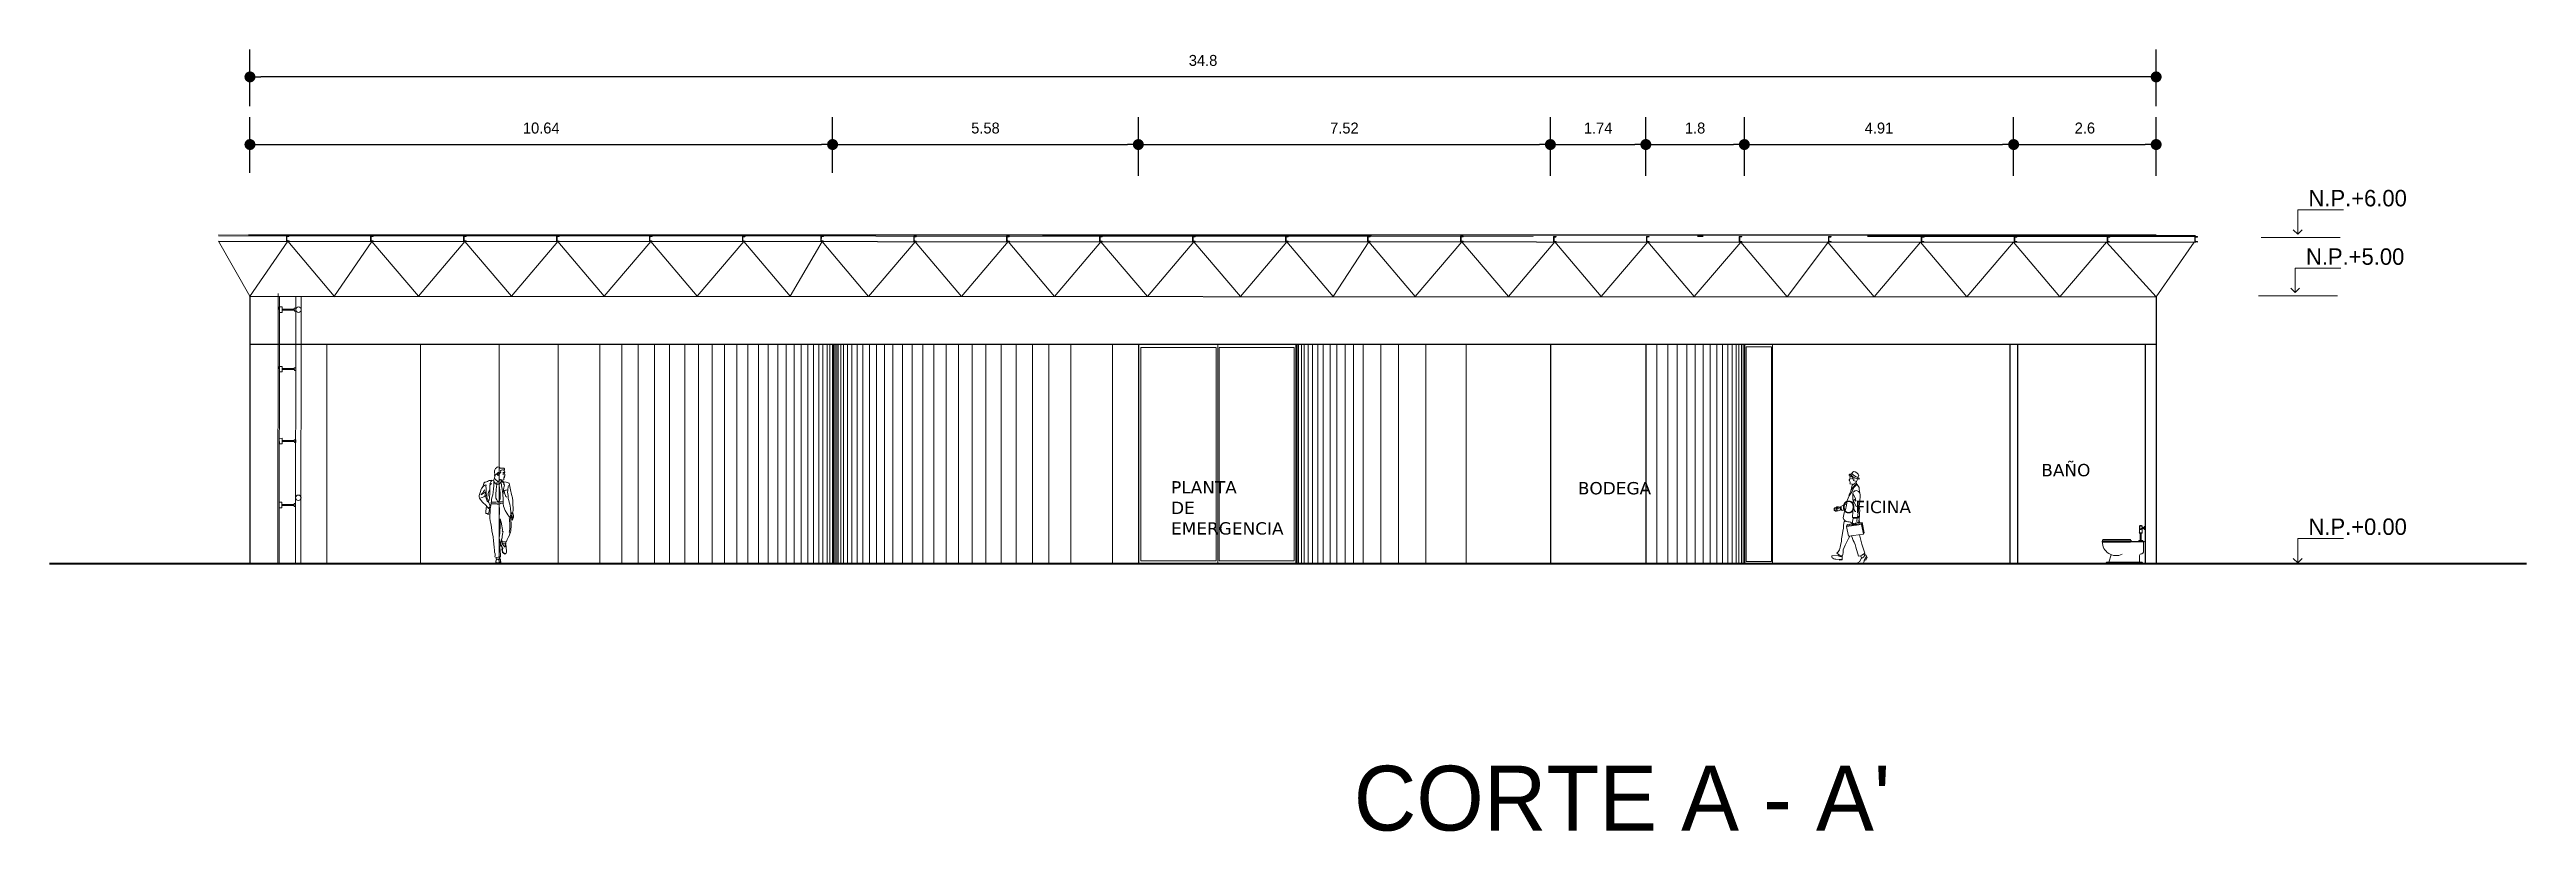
# Model space of a CAD drawing. Header units: millimetres. Extents: x 299 to 587, y 59 to 284.
# Drawn here: x 342.24 to 387.45, y 58.61 to 72.89 of the extents above; entities that cross this region are included whole.
import ezdxf

# ---------------------------------------------------------------- set-up
doc = ezdxf.new("R2010")
doc.units = ezdxf.units.MM
doc.linetypes.add('ACAD_ISO04W100', pattern=[30, 24, -3, 0, -3])
doc.layers.get('0').update_dxf_attribs({"lineweight": 5})
for name, color, linetype, lineweight in [('eje', 8, 'ACAD_ISO04W100', 13), ('escaleras', 3, 'Continuous', 15), ('mr-01', 1, 'Continuous', 13), ('muebles', 2, 'Continuous', 13), ('muro', 1, 'Continuous', 25), ('muros', 1, 'Continuous', 25), ('trr', 11, 'Continuous', 40), ('vent', 4, 'ACAD_ISO04W100', 13), ('ventana', 4, 'Continuous', 13)]:
    doc.layers.add(name, color=color, linetype=linetype, lineweight=lineweight)
doc.dimstyles.new('cota1', dxfattribs={"dimtxt": 0.3, "dimasz": 0.3, "dimexe": 0.5, "dimexo": 0.2, "dimgap": 0.3, "dimtad": 2, "dimtih": 1, "dimtoh": 1, "dimdsep": 46, "dimtxsty": 'Standard', "dimblk": 'DOT', "dimcen": 0.5, "dimadec": 0, "dimazin": 0, "dimtfac": 1, "dimtmove": 0, "dimatfit": 3, "dimldrblk": 'DOT', "dimfxl": 1, "dimarcsym": 0})

msp = doc.modelspace()

# ---------------------------------------------------------------- texts
at = {"linetype": 'Continuous'}
for s, p in [('N.P.+6.00', (383.474, 70.022)), ('N.P.+5.00', (383.428, 68.955)), ('N.P.+0.00', (383.474, 64.022))]:
    msp.add_text(s, height=0.3, dxfattribs=at).set_placement(p)
at = {"layer": 'eje', "color": 0}
msp.add_text("CORTE A - A'", height=1.1832, dxfattribs=at).set_placement((366.045, 58.624))
at = {"layer": 'eje', "char_height": 0.225, "width": 0.11, "attachment_point": 1}
for s, insert in [('{\\fVerdana|b0|i0|c0|p34;BAÑO}', (378.596, 65.318)), ('{\\fVerdana|b0|i0|c0|p34;PLANTA DE EMERGENCIA}', (362.71, 65.004)), ('{\\fVerdana|b0|i0|c0|p34;BODEGA}', (370.136, 64.988)), ('{\\fVerdana|b0|i0|c0|p34;OFICINA}', (374.958, 64.645))]:
    msp.add_mtext(s, dxfattribs=dict(at, insert=insert))

# ---------------------------------------------------------------- blocks, each defined once
blk = doc.blocks.new('_Dot')
at = {"color": 0, "linetype": 'Continuous', "lineweight": -2}
blk.add_line((-0.5, 0), (-1, 0), dxfattribs=at)
at = {"color": 0, "linetype": 'Continuous', "const_width": 0.5}
blk.add_lwpolyline([(-0.25, 0, 1), (0.25, 0, 1)], format="xyb", close=True, dxfattribs=at)
blk = doc.blocks.new('*D46')
at = {"color": 0, "linetype": 'Continuous', "lineweight": -2}
for p, q in [((345.895, 70.635), (345.895, 71.651)), ((356.531, 70.635), (356.531, 71.651)), ((346.095, 71.151), (356.331, 71.151))]:
    blk.add_line(p, q, dxfattribs=at)
at = {"layer": 'Defpoints', "color": 0, "linetype": 'Continuous'}
for p in [(356.531, 71.151), (345.895, 70.435), (356.531, 70.435)]:
    blk.add_point(p, dxfattribs=at)
at = {"color": 0, "linetype": 'Continuous', "lineweight": -2, "xscale": 0.2, "yscale": 0.2, "zscale": 0.2, "rotation": 180}
blk.add_blockref('_Dot', (345.895, 71.151), dxfattribs=at)
at = {"color": 0, "linetype": 'Continuous', "lineweight": -2, "xscale": 0.2, "yscale": 0.2, "zscale": 0.2}
blk.add_blockref('_Dot', (356.531, 71.151), dxfattribs=at)
at = {"color": 0, "linetype": 'Continuous', "insert": (351.213, 71.451), "char_height": 0.2, "attachment_point": 5}
blk.add_mtext('10.64', dxfattribs=at)
blk = doc.blocks.new('*D47')
at = {"color": 0, "linetype": 'Continuous', "lineweight": -2}
for p, q in [((356.531, 70.635), (356.531, 71.651)), ((362.113, 70.579), (362.113, 71.651)), ((356.731, 71.151), (361.913, 71.151))]:
    blk.add_line(p, q, dxfattribs=at)
at = {"layer": 'Defpoints', "color": 0, "linetype": 'Continuous'}
for p in [(362.113, 71.151), (356.531, 70.435), (362.113, 70.379)]:
    blk.add_point(p, dxfattribs=at)
at = {"color": 0, "linetype": 'Continuous', "lineweight": -2, "xscale": 0.2, "yscale": 0.2, "zscale": 0.2, "rotation": 180}
blk.add_blockref('_Dot', (356.531, 71.151), dxfattribs=at)
at = {"color": 0, "linetype": 'Continuous', "lineweight": -2, "xscale": 0.2, "yscale": 0.2, "zscale": 0.2}
blk.add_blockref('_Dot', (362.113, 71.151), dxfattribs=at)
at = {"color": 0, "linetype": 'Continuous', "insert": (359.322, 71.451), "char_height": 0.2, "attachment_point": 5}
blk.add_mtext('5.58', dxfattribs=at)
blk = doc.blocks.new('*D48')
at = {"color": 0, "linetype": 'Continuous', "lineweight": -2}
for p, q in [((362.113, 70.579), (362.113, 71.651)), ((369.635, 70.579), (369.635, 71.651)), ((362.313, 71.151), (369.435, 71.151))]:
    blk.add_line(p, q, dxfattribs=at)
at = {"layer": 'Defpoints', "color": 0, "linetype": 'Continuous'}
for p in [(369.635, 71.151), (362.113, 70.379), (369.635, 70.379)]:
    blk.add_point(p, dxfattribs=at)
at = {"color": 0, "linetype": 'Continuous', "lineweight": -2, "xscale": 0.2, "yscale": 0.2, "zscale": 0.2, "rotation": 180}
blk.add_blockref('_Dot', (362.113, 71.151), dxfattribs=at)
at = {"color": 0, "linetype": 'Continuous', "lineweight": -2, "xscale": 0.2, "yscale": 0.2, "zscale": 0.2}
blk.add_blockref('_Dot', (369.635, 71.151), dxfattribs=at)
at = {"color": 0, "linetype": 'Continuous', "insert": (365.874, 71.451), "char_height": 0.2, "attachment_point": 5}
blk.add_mtext('7.52', dxfattribs=at)
blk = doc.blocks.new('*D49')
at = {"color": 0, "linetype": 'Continuous', "lineweight": -2}
for p, q in [((369.635, 70.579), (369.635, 71.651)), ((371.377, 70.579), (371.377, 71.651)), ((369.835, 71.151), (371.177, 71.151))]:
    blk.add_line(p, q, dxfattribs=at)
at = {"layer": 'Defpoints', "color": 0, "linetype": 'Continuous'}
for p in [(371.377, 71.151), (369.635, 70.379), (371.377, 70.379)]:
    blk.add_point(p, dxfattribs=at)
at = {"color": 0, "linetype": 'Continuous', "lineweight": -2, "xscale": 0.2, "yscale": 0.2, "zscale": 0.2, "rotation": 180}
blk.add_blockref('_Dot', (369.635, 71.151), dxfattribs=at)
at = {"color": 0, "linetype": 'Continuous', "lineweight": -2, "xscale": 0.2, "yscale": 0.2, "zscale": 0.2}
blk.add_blockref('_Dot', (371.377, 71.151), dxfattribs=at)
at = {"color": 0, "linetype": 'Continuous', "insert": (370.506, 71.451), "char_height": 0.2, "attachment_point": 5}
blk.add_mtext('1.74', dxfattribs=at)
blk = doc.blocks.new('*D50')
at = {"color": 0, "linetype": 'Continuous', "lineweight": -2}
for p, q in [((371.377, 70.579), (371.377, 71.651)), ((373.176, 70.579), (373.176, 71.651)), ((371.577, 71.151), (372.976, 71.151))]:
    blk.add_line(p, q, dxfattribs=at)
at = {"layer": 'Defpoints', "color": 0, "linetype": 'Continuous'}
for p in [(373.176, 71.151), (371.377, 70.379), (373.176, 70.379)]:
    blk.add_point(p, dxfattribs=at)
at = {"color": 0, "linetype": 'Continuous', "lineweight": -2, "xscale": 0.2, "yscale": 0.2, "zscale": 0.2, "rotation": 180}
blk.add_blockref('_Dot', (371.377, 71.151), dxfattribs=at)
at = {"color": 0, "linetype": 'Continuous', "lineweight": -2, "xscale": 0.2, "yscale": 0.2, "zscale": 0.2}
blk.add_blockref('_Dot', (373.176, 71.151), dxfattribs=at)
at = {"color": 0, "linetype": 'Continuous', "insert": (372.276, 71.451), "char_height": 0.2, "attachment_point": 5}
blk.add_mtext('1.8', dxfattribs=at)
blk = doc.blocks.new('*D51')
at = {"color": 0, "linetype": 'Continuous', "lineweight": -2}
for p, q in [((373.176, 70.579), (373.176, 71.651)), ((378.091, 70.579), (378.091, 71.651)), ((373.376, 71.151), (377.891, 71.151))]:
    blk.add_line(p, q, dxfattribs=at)
at = {"layer": 'Defpoints', "color": 0, "linetype": 'Continuous'}
for p in [(378.091, 71.151), (373.176, 70.379), (378.091, 70.379)]:
    blk.add_point(p, dxfattribs=at)
at = {"color": 0, "linetype": 'Continuous', "lineweight": -2, "xscale": 0.2, "yscale": 0.2, "zscale": 0.2, "rotation": 180}
blk.add_blockref('_Dot', (373.176, 71.151), dxfattribs=at)
at = {"color": 0, "linetype": 'Continuous', "lineweight": -2, "xscale": 0.2, "yscale": 0.2, "zscale": 0.2}
blk.add_blockref('_Dot', (378.091, 71.151), dxfattribs=at)
at = {"color": 0, "linetype": 'Continuous', "insert": (375.633, 71.451), "char_height": 0.2, "attachment_point": 5}
blk.add_mtext('4.91', dxfattribs=at)
blk = doc.blocks.new('*D52')
at = {"color": 0, "linetype": 'Continuous', "lineweight": -2}
for p, q in [((378.091, 70.579), (378.091, 71.651)), ((380.693, 70.579), (380.693, 71.651)), ((378.291, 71.151), (380.493, 71.151))]:
    blk.add_line(p, q, dxfattribs=at)
at = {"layer": 'Defpoints', "color": 0, "linetype": 'Continuous'}
for p in [(380.693, 71.151), (378.091, 70.379), (380.693, 70.379)]:
    blk.add_point(p, dxfattribs=at)
at = {"color": 0, "linetype": 'Continuous', "lineweight": -2, "xscale": 0.2, "yscale": 0.2, "zscale": 0.2, "rotation": 180}
blk.add_blockref('_Dot', (378.091, 71.151), dxfattribs=at)
at = {"color": 0, "linetype": 'Continuous', "lineweight": -2, "xscale": 0.2, "yscale": 0.2, "zscale": 0.2}
blk.add_blockref('_Dot', (380.693, 71.151), dxfattribs=at)
at = {"color": 0, "linetype": 'Continuous', "insert": (379.392, 71.451), "char_height": 0.2, "attachment_point": 5}
blk.add_mtext('2.6', dxfattribs=at)
blk = doc.blocks.new('*D53')
at = {"color": 0, "linetype": 'Continuous', "lineweight": -2}
for p, q in [((345.895, 71.851), (345.895, 72.886)), ((380.693, 71.851), (380.693, 72.886)), ((380.493, 72.386), (346.095, 72.386))]:
    blk.add_line(p, q, dxfattribs=at)
at = {"layer": 'Defpoints', "color": 0, "linetype": 'Continuous'}
for p in [(345.895, 72.386), (345.895, 71.651), (380.693, 71.651)]:
    blk.add_point(p, dxfattribs=at)
at = {"color": 0, "linetype": 'Continuous', "lineweight": -2, "xscale": 0.2, "yscale": 0.2, "zscale": 0.2, "rotation": 180}
blk.add_blockref('_Dot', (345.895, 72.386), dxfattribs=at)
at = {"color": 0, "linetype": 'Continuous', "lineweight": -2, "xscale": 0.2, "yscale": 0.2, "zscale": 0.2}
blk.add_blockref('_Dot', (380.693, 72.386), dxfattribs=at)
at = {"color": 0, "linetype": 'Continuous', "insert": (363.294, 72.686), "char_height": 0.2, "attachment_point": 5}
blk.add_mtext('34.8', dxfattribs=at)

# ---------------------------------------------------------------- dimensions: what is measured, and where the dimension line sits
at = {"linetype": 'Continuous'}
for base, p1, p2, picture, middle in [((345.895, 72.386), (380.693, 71.651), (345.895, 71.651), '*D53', (363.294, 72.686)), ((356.531, 71.151), (345.895, 70.435), (356.531, 70.435), '*D46', (351.213, 71.451)), ((362.113, 71.151), (356.531, 70.435), (362.113, 70.379), '*D47', (359.322, 71.451)), ((369.635, 71.151), (362.113, 70.379), (369.635, 70.379), '*D48', (365.874, 71.451)), ((371.377, 71.151), (369.635, 70.379), (371.377, 70.379), '*D49', (370.506, 71.451)), ((373.176, 71.151), (371.377, 70.379), (373.176, 70.379), '*D50', (372.276, 71.451)), ((378.0906, 71.1505), (373.1758, 70.3788), (378.0906, 70.3788), '*D51', (375.6332, 71.4505)), ((380.693, 71.151), (378.091, 70.379), (380.693, 70.379), '*D52', (379.392, 71.451))]:
    dim = msp.add_linear_dim(base=base, p1=p1, p2=p2, dimstyle='cota1', override={"dimtxt": 0.2, "dimasz": 0.2, "dimgap": 0.2}, dxfattribs=at)
    dim.commit()
    dim.dimension.update_dxf_attribs({"geometry": picture, "text_midpoint": middle})

# ---------------------------------------------------------------- linework, layer by layer
at = {"linetype": 'Continuous'}
for p, q in [((383.277, 69.958), (384.113, 69.958)), ((383.277, 69.513), (383.277, 69.958)), ((346.56, 69.384), (346.56, 69.484)), ((346.56, 69.484), (346.61, 69.484)), ((346.61, 69.384), (346.56, 69.384)), ((346.57, 69.404), (346.57, 69.464)), ((346.58, 69.474), (346.6, 69.474)), ((346.6, 69.394), (346.58, 69.394)), ((346.61, 69.484), (346.61, 69.484)), ((346.61, 69.384), (346.61, 69.384)), ((348.098, 69.481), (348.148, 69.481)), ((348.098, 69.381), (348.098, 69.481)), ((348.148, 69.381), (348.098, 69.381)), ((348.108, 69.401), (348.108, 69.461)), ((348.118, 69.471), (348.138, 69.471)), ((348.138, 69.391), (348.118, 69.391)), ((348.148, 69.481), (348.148, 69.481)), ((348.148, 69.381), (348.148, 69.381)), ((349.794, 69.382), (349.794, 69.482)), ((349.794, 69.482), (349.844, 69.482)), ((349.844, 69.382), (349.794, 69.382)), ((349.804, 69.402), (349.804, 69.462)), ((349.814, 69.472), (349.834, 69.472)), ((349.834, 69.392), (349.814, 69.392)), ((349.844, 69.482), (349.844, 69.482)), ((349.844, 69.382), (349.844, 69.382)), ((351.491, 69.38), (351.491, 69.48)), ((351.491, 69.48), (351.541, 69.479)), ((351.541, 69.379), (351.491, 69.38)), ((351.501, 69.399), (351.501, 69.459)), ((351.511, 69.469), (351.531, 69.469)), ((351.531, 69.389), (351.511, 69.389)), ((351.541, 69.479), (351.541, 69.479)), ((351.541, 69.379), (351.541, 69.379)), ((353.188, 69.381), (353.188, 69.481)), ((353.188, 69.481), (353.238, 69.481)), ((353.238, 69.381), (353.188, 69.381)), ((353.198, 69.401), (353.198, 69.461)), ((353.208, 69.471), (353.228, 69.471)), ((353.228, 69.391), (353.208, 69.391)), ((353.238, 69.481), (353.238, 69.481)), ((353.238, 69.381), (353.238, 69.381)), ((354.884, 69.378), (354.884, 69.478)), ((354.884, 69.478), (354.934, 69.478)), ((354.934, 69.378), (354.884, 69.378)), ((354.894, 69.398), (354.894, 69.458)), ((354.904, 69.468), (354.924, 69.468)), ((354.924, 69.388), (354.904, 69.388)), ((354.934, 69.478), (354.934, 69.478)), ((354.934, 69.378), (354.934, 69.378)), ((356.315, 69.38), (356.316, 69.48)), ((356.365, 69.38), (356.315, 69.38)), ((356.316, 69.48), (356.366, 69.48)), ((356.325, 69.4), (356.326, 69.46)), ((356.355, 69.39), (356.335, 69.39)), ((356.336, 69.47), (356.356, 69.47)), ((356.365, 69.38), (356.365, 69.38)), ((356.366, 69.48), (356.366, 69.48)), ((358.012, 69.377), (358.012, 69.477)), ((358.012, 69.477), (358.062, 69.477)), ((358.062, 69.377), (358.012, 69.377)), ((358.022, 69.397), (358.022, 69.457)), ((358.032, 69.467), (358.052, 69.467)), ((358.052, 69.387), (358.032, 69.387)), ((358.062, 69.477), (358.062, 69.477)), ((358.062, 69.377), (358.062, 69.377)), ((359.709, 69.378), (359.709, 69.478)), ((359.709, 69.478), (359.759, 69.478)), ((359.759, 69.378), (359.709, 69.378)), ((359.719, 69.398), (359.719, 69.458)), ((359.729, 69.468), (359.749, 69.468)), ((359.749, 69.388), (359.729, 69.388)), ((359.759, 69.478), (359.759, 69.478)), ((359.759, 69.378), (359.759, 69.378)), ((361.406, 69.375), (361.406, 69.475)), ((361.406, 69.475), (361.456, 69.475)), ((361.456, 69.375), (361.406, 69.375)), ((361.416, 69.395), (361.416, 69.455)), ((361.426, 69.465), (361.446, 69.465)), ((361.446, 69.385), (361.426, 69.385)), ((361.456, 69.475), (361.456, 69.475)), ((361.456, 69.375), (361.456, 69.375)), ((363.102, 69.377), (363.102, 69.477)), ((363.102, 69.477), (363.152, 69.477)), ((363.152, 69.377), (363.102, 69.377)), ((363.112, 69.397), (363.112, 69.457)), ((363.122, 69.467), (363.142, 69.467)), ((363.142, 69.387), (363.122, 69.387)), ((363.152, 69.477), (363.152, 69.477)), ((363.152, 69.377), (363.152, 69.377)), ((364.799, 69.374), (364.799, 69.474)), ((364.799, 69.474), (364.849, 69.474)), ((364.849, 69.374), (364.799, 69.374)), ((364.809, 69.394), (364.809, 69.454)), ((364.819, 69.464), (364.839, 69.464)), ((364.839, 69.384), (364.819, 69.384)), ((364.849, 69.474), (364.849, 69.474)), ((364.849, 69.374), (364.849, 69.374)), ((366.296, 69.376), (366.296, 69.476)), ((366.296, 69.476), (366.346, 69.476)), ((366.346, 69.376), (366.296, 69.376)), ((366.306, 69.396), (366.306, 69.456)), ((366.316, 69.466), (366.336, 69.466)), ((366.336, 69.386), (366.316, 69.386)), ((366.346, 69.476), (366.346, 69.476)), ((366.346, 69.376), (366.346, 69.376)), ((367.994, 69.375), (367.994, 69.475)), ((367.994, 69.475), (368.044, 69.475)), ((368.044, 69.375), (367.994, 69.375)), ((368.004, 69.395), (368.004, 69.455)), ((368.014, 69.465), (368.034, 69.465)), ((368.034, 69.385), (368.014, 69.385)), ((368.044, 69.475), (368.044, 69.475)), ((368.044, 69.375), (368.044, 69.375)), ((369.691, 69.372), (369.691, 69.472)), ((369.691, 69.472), (369.741, 69.472)), ((369.741, 69.372), (369.691, 69.372)), ((369.701, 69.392), (369.701, 69.452)), ((369.711, 69.462), (369.731, 69.462)), ((369.731, 69.382), (369.711, 69.382)), ((369.741, 69.472), (369.741, 69.472)), ((369.741, 69.372), (369.741, 69.372)), ((371.387, 69.373), (371.387, 69.473)), ((371.387, 69.473), (371.437, 69.473)), ((371.437, 69.373), (371.387, 69.373)), ((371.397, 69.393), (371.397, 69.453)), ((371.407, 69.463), (371.427, 69.463)), ((371.427, 69.383), (371.407, 69.383)), ((371.437, 69.473), (371.437, 69.473)), ((371.437, 69.373), (371.437, 69.373)), ((373.082, 69.373), (373.082, 69.473)), ((373.082, 69.473), (373.132, 69.473)), ((373.132, 69.373), (373.082, 69.373)), ((373.092, 69.393), (373.092, 69.453)), ((373.102, 69.463), (373.122, 69.463)), ((373.122, 69.383), (373.102, 69.383)), ((373.132, 69.473), (373.132, 69.473)), ((373.132, 69.373), (373.132, 69.373)), ((374.71, 69.472), (374.76, 69.472)), ((374.71, 69.372), (374.71, 69.472)), ((374.76, 69.372), (374.71, 69.372)), ((374.72, 69.392), (374.72, 69.452)), ((374.73, 69.462), (374.75, 69.462)), ((374.75, 69.382), (374.73, 69.382)), ((374.76, 69.472), (374.76, 69.472)), ((374.76, 69.372), (374.76, 69.372)), ((376.406, 69.469), (376.456, 69.469)), ((376.406, 69.369), (376.406, 69.469)), ((376.456, 69.369), (376.406, 69.369)), ((376.416, 69.389), (376.416, 69.449)), ((376.426, 69.459), (376.446, 69.459)), ((376.446, 69.379), (376.426, 69.379)), ((376.456, 69.469), (376.456, 69.469)), ((376.456, 69.369), (376.456, 69.369)), ((378.103, 69.471), (378.153, 69.471)), ((378.103, 69.371), (378.103, 69.471)), ((378.153, 69.371), (378.103, 69.371)), ((378.113, 69.391), (378.113, 69.451)), ((378.123, 69.461), (378.143, 69.461)), ((378.143, 69.381), (378.123, 69.381)), ((378.153, 69.471), (378.153, 69.471)), ((378.153, 69.371), (378.153, 69.371)), ((379.798, 69.47), (379.848, 69.47)), ((379.798, 69.37), (379.798, 69.47)), ((379.848, 69.37), (379.798, 69.37)), ((379.808, 69.39), (379.808, 69.45)), ((379.818, 69.46), (379.838, 69.46)), ((379.838, 69.38), (379.818, 69.38)), ((379.848, 69.47), (379.848, 69.47)), ((379.848, 69.37), (379.848, 69.37)), ((381.398, 69.472), (381.448, 69.471)), ((381.398, 69.372), (381.398, 69.472)), ((381.448, 69.371), (381.398, 69.372)), ((381.408, 69.392), (381.408, 69.452)), ((381.418, 69.462), (381.438, 69.461)), ((381.438, 69.381), (381.418, 69.382)), ((381.448, 69.471), (381.448, 69.471)), ((381.448, 69.371), (381.448, 69.371)), ((383.277, 69.513), (383.197, 69.593)), ((383.277, 69.513), (383.358, 69.593)), ((383.231, 68.447), (383.231, 68.892)), ((383.231, 68.892), (384.067, 68.892)), ((383.231, 68.447), (383.151, 68.527)), ((383.231, 68.447), (383.311, 68.527)), ((383.277, 63.513), (383.277, 63.958)), ((383.277, 63.958), (384.113, 63.958)), ((383.277, 63.513), (383.197, 63.593)), ((383.277, 63.513), (383.358, 63.593))]:
    msp.add_line(p, q, dxfattribs=at)
for p, q in [((382.608, 69.453), (384.053, 69.453)), ((382.562, 68.387), (384.006, 68.387)), ((346.481, 68.146), (346.705, 68.146)), ((346.481, 68.126), (346.705, 68.126)), ((346.73, 68.146), (346.73, 68.146)), ((347.299, 67.503), (347.299, 63.503)), ((347.299, 67.503), (347.299, 63.503)), ((349.008, 67.503), (349.008, 63.503)), ((349.008, 67.503), (349.008, 63.503)), ((350.447, 67.503), (350.447, 63.503)), ((350.447, 67.503), (350.447, 63.503)), ((351.521, 67.503), (351.521, 63.503)), ((352.281, 67.503), (352.281, 63.503)), ((352.681, 67.503), (352.681, 63.503)), ((352.981, 67.503), (352.981, 63.503)), ((353.281, 67.503), (353.281, 63.503)), ((353.556, 67.503), (353.556, 63.503)), ((353.831, 67.503), (353.831, 63.503)), ((354.081, 67.503), (354.081, 63.503)), ((354.331, 67.503), (354.331, 63.503)), ((354.556, 67.503), (354.556, 63.503)), ((354.781, 67.503), (354.781, 63.503)), ((354.981, 67.503), (354.981, 63.503)), ((355.181, 67.503), (355.181, 63.503)), ((355.356, 67.503), (355.356, 63.503)), ((355.531, 67.503), (355.531, 63.503)), ((355.681, 67.503), (355.681, 63.503)), ((355.831, 67.503), (355.831, 63.503)), ((355.956, 67.503), (355.956, 63.503)), ((356.081, 67.503), (356.081, 63.503)), ((356.181, 67.503), (356.181, 63.503)), ((356.281, 67.503), (356.281, 63.503)), ((356.356, 67.503), (356.356, 63.503)), ((356.431, 67.503), (356.431, 63.503)), ((356.481, 67.503), (356.481, 63.503)), ((356.531, 67.503), (356.531, 63.503)), ((356.531, 67.503), (356.531, 63.503)), ((356.556, 67.503), (356.556, 63.503)), ((356.556, 67.503), (356.556, 63.503)), ((356.581, 67.503), (356.581, 63.503)), ((356.581, 67.503), (356.581, 63.503)), ((356.581, 67.503), (356.581, 63.503)), ((356.581, 67.503), (356.581, 63.503)), ((356.581, 67.503), (356.581, 63.503)), ((356.581, 67.503), (356.581, 63.503)), ((356.606, 67.503), (356.606, 63.503)), ((356.606, 67.503), (356.606, 63.503)), ((356.631, 67.503), (356.631, 63.503)), ((356.631, 67.503), (356.631, 63.503)), ((356.681, 67.503), (356.681, 63.503)), ((356.731, 67.503), (356.731, 63.503)), ((356.806, 67.503), (356.806, 63.503)), ((356.881, 67.503), (356.881, 63.503)), ((356.981, 67.503), (356.981, 63.503)), ((357.081, 67.503), (357.081, 63.503)), ((357.206, 67.503), (357.206, 63.503)), ((357.331, 67.503), (357.331, 63.503)), ((357.481, 67.503), (357.481, 63.503)), ((357.631, 67.503), (357.631, 63.503)), ((357.806, 67.503), (357.806, 63.503)), ((357.981, 67.503), (357.981, 63.503)), ((358.181, 67.503), (358.181, 63.503)), ((358.381, 67.503), (358.381, 63.503)), ((358.606, 67.503), (358.606, 63.503)), ((358.831, 67.503), (358.831, 63.503)), ((359.081, 67.503), (359.081, 63.503)), ((359.331, 67.503), (359.331, 63.503)), ((359.606, 67.503), (359.606, 63.503)), ((359.881, 67.503), (359.881, 63.503)), ((360.181, 67.503), (360.181, 63.503)), ((360.481, 67.503), (360.481, 63.503)), ((360.881, 67.503), (360.881, 63.503)), ((361.641, 67.503), (361.641, 63.503)), ((365.014, 67.503), (365.014, 63.503)), ((365.039, 67.503), (365.039, 63.503)), ((365.089, 67.503), (365.089, 63.503)), ((365.139, 67.503), (365.139, 63.503)), ((365.214, 67.503), (365.214, 63.503)), ((365.289, 67.503), (365.289, 63.503)), ((365.389, 67.503), (365.389, 63.503)), ((365.489, 67.503), (365.489, 63.503)), ((365.614, 67.503), (365.614, 63.503)), ((365.739, 67.503), (365.739, 63.503)), ((365.889, 67.503), (365.889, 63.503)), ((366.039, 67.503), (366.039, 63.503)), ((366.214, 67.503), (366.214, 63.503)), ((366.539, 67.503), (366.539, 63.503)), ((366.864, 67.503), (366.864, 63.503)), ((367.361, 67.503), (367.361, 63.503)), ((368.096, 67.503), (368.096, 63.503)), ((371.576, 67.503), (371.576, 63.503)), ((371.776, 67.503), (371.776, 63.503)), ((371.951, 67.503), (371.951, 63.503)), ((372.126, 67.503), (372.126, 63.503)), ((372.276, 67.503), (372.276, 63.503)), ((372.426, 67.503), (372.426, 63.503)), ((372.551, 67.503), (372.551, 63.503)), ((372.676, 67.503), (372.676, 63.503)), ((372.776, 67.503), (372.776, 63.503)), ((372.876, 67.503), (372.876, 63.503)), ((372.951, 67.503), (372.951, 63.503)), ((373.026, 67.503), (373.026, 63.503)), ((373.076, 67.503), (373.076, 63.503)), ((373.126, 67.503), (373.126, 63.503)), ((373.151, 67.503), (373.151, 63.503)), ((346.481, 67.06), (346.705, 67.061)), ((346.481, 67.04), (346.705, 67.041)), ((346.73, 67.061), (346.73, 67.061)), ((346.481, 65.746), (346.705, 65.746)), ((346.481, 65.726), (346.705, 65.726)), ((346.73, 65.746), (346.73, 65.746)), ((346.476, 64.578), (346.7, 64.578)), ((346.476, 64.558), (346.7, 64.558)), ((346.725, 64.578), (346.725, 64.578))]:
    msp.add_line(p, q)
for points in [[(346.432, 68.085), (346.482, 68.086), (346.481, 68.186), (346.431, 68.185)], [(346.706, 68.111), (346.731, 68.111), (346.73, 68.161), (346.705, 68.161)], [(346.432, 67), (346.482, 67), (346.481, 67.1), (346.431, 67.1)], [(346.706, 67.025), (346.731, 67.026), (346.73, 67.076), (346.705, 67.075)], [(346.432, 65.685), (346.482, 65.686), (346.481, 65.786), (346.431, 65.785)], [(346.706, 65.711), (346.731, 65.711), (346.73, 65.761), (346.705, 65.761)], [(346.427, 64.518), (346.477, 64.518), (346.476, 64.618), (346.426, 64.618)], [(346.701, 64.543), (346.726, 64.543), (346.725, 64.593), (346.7, 64.593)]]:
    msp.add_lwpolyline(points, close=True)
for centre in [(346.782, 68.135), (346.778, 64.7)]:
    msp.add_circle(centre, 0.05, dxfattribs=at)
for centre, start, end in [((346.58, 69.464), 89.9686, 179.9686), ((346.58, 69.404), 179.9686, 269.9686), ((346.6, 69.484), 269.9686, 359.9686), ((346.6, 69.384), 359.9686, 89.9686), ((348.118, 69.461), 89.9686, 179.9686), ((348.118, 69.401), 179.9686, 269.9686), ((348.138, 69.481), 269.9686, 359.9686), ((348.138, 69.381), 359.9686, 89.9686), ((349.814, 69.462), 89.9686, 179.9686), ((349.814, 69.402), 179.9686, 269.9686), ((349.834, 69.482), 269.9686, 359.9686), ((349.834, 69.382), 359.9686, 89.9686), ((351.511, 69.459), 89.9686, 179.9686), ((351.511, 69.399), 179.9686, 269.9686), ((351.531, 69.479), 269.9686, 359.9686), ((351.531, 69.379), 359.9686, 89.9686), ((353.208, 69.461), 89.9686, 179.9686), ((353.208, 69.401), 179.9686, 269.9686), ((353.228, 69.481), 269.9686, 359.9686), ((353.228, 69.381), 359.9686, 89.9686), ((354.904, 69.458), 89.9686, 179.9686), ((354.904, 69.398), 179.9686, 269.9686), ((354.924, 69.478), 269.9686, 359.9686), ((354.924, 69.378), 359.9686, 89.9686), ((356.335, 69.4), 179.9686, 269.9686), ((356.336, 69.46), 89.9686, 179.9686), ((356.355, 69.38), 359.9686, 89.9686), ((356.356, 69.48), 269.9686, 359.9686), ((358.032, 69.457), 89.9686, 179.9686), ((358.032, 69.397), 179.9686, 269.9686), ((358.052, 69.477), 269.9686, 359.9686), ((358.052, 69.377), 359.9686, 89.9686), ((359.729, 69.458), 89.9686, 179.9686), ((359.729, 69.398), 179.9686, 269.9686), ((359.749, 69.478), 269.9686, 359.9686), ((359.749, 69.378), 359.9686, 89.9686), ((361.426, 69.455), 89.9686, 179.9686), ((361.426, 69.395), 179.9686, 269.9686), ((361.446, 69.475), 269.9686, 359.9686), ((361.446, 69.375), 359.9686, 89.9686), ((363.122, 69.457), 89.9686, 179.9686), ((363.122, 69.397), 179.9686, 269.9686), ((363.142, 69.477), 269.9686, 359.9686), ((363.142, 69.377), 359.9686, 89.9686), ((364.819, 69.454), 89.9686, 179.9686), ((364.819, 69.394), 179.9686, 269.9686), ((364.839, 69.474), 269.9686, 359.9686), ((364.839, 69.374), 359.9686, 89.9686), ((366.316, 69.456), 89.9686, 179.9686), ((366.316, 69.396), 179.9686, 269.9686), ((366.336, 69.476), 269.9686, 359.9686), ((366.336, 69.376), 359.9686, 89.9686), ((368.014, 69.455), 89.9686, 179.9686), ((368.014, 69.395), 179.9686, 269.9686), ((368.034, 69.475), 269.9686, 359.9686), ((368.034, 69.375), 359.9686, 89.9686), ((369.711, 69.452), 89.9686, 179.9686), ((369.711, 69.392), 179.9686, 269.9686), ((369.731, 69.472), 269.9686, 359.9686), ((369.731, 69.372), 359.9686, 89.9686), ((371.407, 69.453), 89.9686, 179.9686), ((371.407, 69.393), 179.9686, 269.9686), ((371.427, 69.473), 269.9686, 359.9686), ((371.427, 69.373), 359.9686, 89.9686), ((373.102, 69.453), 89.9686, 179.9686), ((373.102, 69.393), 179.9686, 269.9686), ((373.122, 69.473), 269.9686, 359.9686), ((373.122, 69.373), 359.9686, 89.9686), ((374.73, 69.452), 89.9686, 179.9686), ((374.73, 69.392), 179.9686, 269.9686), ((374.75, 69.472), 269.9686, 359.9686), ((374.75, 69.372), 359.9686, 89.9686), ((376.426, 69.449), 89.9686, 179.9686), ((376.426, 69.389), 179.9686, 269.9686), ((376.446, 69.469), 269.9686, 359.9686), ((376.446, 69.369), 359.9686, 89.9686), ((378.123, 69.451), 89.9686, 179.9686), ((378.123, 69.391), 179.9686, 269.9686), ((378.143, 69.471), 269.9686, 359.9686), ((378.143, 69.371), 359.9686, 89.9686), ((379.818, 69.45), 89.9686, 179.9686), ((379.818, 69.39), 179.9686, 269.9686), ((379.838, 69.47), 269.9686, 359.9686), ((379.838, 69.37), 359.9686, 89.9686), ((381.418, 69.452), 89.9686, 179.9686), ((381.418, 69.392), 179.9686, 269.9686), ((381.438, 69.471), 269.9686, 359.9686), ((381.438, 69.371), 359.9686, 89.9686)]:
    msp.add_arc(centre, 0.01, start, end, dxfattribs=at)
at = {"layer": 'escaleras'}
msp.add_line((373.692, 67.503), (373.692, 63.503), dxfattribs=at)
at = {"layer": 'mr-01'}
for p, q in [((345.895, 68.384), (345.321, 69.384)), ((345.888, 68.372), (346.585, 69.384)), ((347.434, 68.383), (346.585, 69.384)), ((347.425, 68.37), (348.123, 69.381)), ((348.123, 69.381), (348.97, 68.383)), ((348.97, 68.383), (349.819, 69.382)), ((350.668, 68.382), (349.819, 69.382)), ((350.668, 68.382), (351.516, 69.379)), ((351.516, 69.379), (352.363, 68.381)), ((352.363, 68.381), (353.213, 69.381)), ((354.061, 68.381), (353.213, 69.381)), ((354.061, 68.381), (354.909, 69.378)), ((354.909, 69.378), (355.756, 68.38)), ((355.756, 68.38), (356.34, 69.38)), ((357.189, 68.379), (356.34, 69.38)), ((357.189, 68.379), (358.037, 69.377)), ((358.037, 69.377), (358.884, 68.379)), ((358.884, 68.379), (359.734, 69.378)), ((360.583, 68.378), (359.734, 69.378)), ((360.583, 68.378), (361.431, 69.375)), ((361.431, 69.375), (362.278, 68.377)), ((362.278, 68.377), (363.127, 69.377)), ((363.976, 68.377), (363.127, 69.377)), ((363.976, 68.377), (364.824, 69.374)), ((364.824, 69.374), (365.671, 68.376)), ((365.671, 68.376), (366.321, 69.376)), ((367.169, 68.375), (366.321, 69.376)), ((367.169, 68.375), (368.019, 69.375)), ((368.868, 68.375), (368.019, 69.375)), ((368.868, 68.375), (369.716, 69.372)), ((369.716, 69.372), (370.563, 68.374)), ((370.563, 68.374), (371.412, 69.373)), ((372.261, 68.373), (371.412, 69.373)), ((372.261, 68.373), (373.109, 69.371)), ((373.109, 69.371), (373.956, 68.372)), ((374.71, 69.372), (373.956, 68.372)), ((375.543, 68.372), (374.695, 69.372)), ((375.543, 68.372), (376.391, 69.369)), ((376.391, 69.369), (377.238, 68.371)), ((377.238, 68.371), (378.088, 69.371)), ((378.937, 68.37), (378.088, 69.371)), ((378.937, 68.37), (379.785, 69.368)), ((379.785, 69.368), (380.693, 68.37)), ((381.385, 69.369), (380.693, 68.37))]:
    msp.add_line(p, q, dxfattribs=at)
at = {"layer": 'muebles'}
for p, q in [((350.358, 65.164), (350.36, 65.192)), ((350.363, 65.138), (350.358, 65.164)), ((350.36, 65.192), (350.366, 65.212)), ((350.362, 65.11), (350.363, 65.138)), ((350.378, 65.118), (350.365, 65.11)), ((350.366, 65.212), (350.38, 65.236)), ((350.389, 65.127), (350.378, 65.118)), ((350.38, 65.236), (350.395, 65.249)), ((350.405, 65.139), (350.389, 65.127)), ((350.395, 65.249), (350.411, 65.26)), ((350.413, 65.151), (350.405, 65.139)), ((350.411, 65.26), (350.42, 65.263)), ((350.412, 65.13), (350.414, 65.144)), ((350.414, 65.12), (350.412, 65.13)), ((350.421, 65.162), (350.413, 65.151)), ((350.414, 65.144), (350.418, 65.154)), ((350.42, 65.113), (350.414, 65.12)), ((350.418, 65.154), (350.426, 65.164)), ((350.42, 65.263), (350.445, 65.257)), ((350.429, 65.107), (350.42, 65.113)), ((350.435, 65.163), (350.421, 65.162)), ((350.43, 65.146), (350.428, 65.137)), ((350.428, 65.137), (350.432, 65.13)), ((350.44, 65.112), (350.429, 65.107)), ((350.432, 65.13), (350.43, 65.126)), ((350.444, 65.155), (350.435, 65.163)), ((350.452, 65.139), (350.444, 65.155)), ((350.445, 65.257), (350.465, 65.244)), ((350.459, 65.138), (350.452, 65.139)), ((350.464, 65.147), (350.459, 65.138)), ((350.465, 65.158), (350.464, 65.147)), ((350.465, 65.244), (350.486, 65.243)), ((350.476, 65.17), (350.465, 65.158)), ((350.469, 65.196), (350.466, 65.185)), ((350.466, 65.185), (350.472, 65.177)), ((350.48, 65.202), (350.469, 65.196)), ((350.472, 65.177), (350.476, 65.17)), ((350.491, 65.206), (350.48, 65.202)), ((350.486, 65.243), (350.512, 65.241)), ((350.506, 65.213), (350.491, 65.206)), ((350.517, 65.212), (350.506, 65.213)), ((350.509, 65.14), (350.518, 65.137)), ((350.512, 65.241), (350.529, 65.24)), ((350.516, 65.134), (350.513, 65.137)), ((350.514, 65.159), (350.524, 65.164)), ((350.518, 65.13), (350.516, 65.134)), ((350.53, 65.207), (350.517, 65.212)), ((350.518, 65.137), (350.528, 65.138)), ((350.522, 65.134), (350.518, 65.13)), ((350.528, 65.138), (350.522, 65.134)), ((350.524, 65.164), (350.53, 65.163)), ((350.528, 65.206), (350.539, 65.187)), ((350.529, 65.24), (350.539, 65.229)), ((350.539, 65.217), (350.53, 65.207)), ((350.53, 65.163), (350.534, 65.156)), ((350.534, 65.156), (350.535, 65.147)), ((350.539, 65.229), (350.539, 65.217)), ((350.539, 65.187), (350.545, 65.168)), ((350.545, 65.168), (350.544, 65.144)), ((350.544, 65.144), (350.547, 65.132)), ((350.547, 65.132), (350.55, 65.119)), ((350.55, 65.119), (350.551, 65.102)), ((375.166, 65.181), (375.117, 65.126)), ((350.079, 64.743), (350.077, 64.717)), ((350.077, 64.717), (350.085, 64.694)), ((350.093, 64.778), (350.079, 64.743)), ((350.085, 64.694), (350.113, 64.652)), ((350.104, 64.817), (350.093, 64.778)), ((350.118, 64.856), (350.104, 64.817)), ((350.135, 64.704), (350.111, 64.702)), ((350.113, 64.753), (350.151, 64.778)), ((350.116, 64.762), (350.113, 64.753)), ((350.134, 64.779), (350.116, 64.762)), ((350.141, 64.903), (350.118, 64.856)), ((350.131, 64.877), (350.157, 64.91)), ((350.15, 64.798), (350.134, 64.779)), ((350.163, 64.717), (350.135, 64.704)), ((350.158, 64.939), (350.141, 64.903)), ((350.159, 64.813), (350.15, 64.798)), ((350.151, 64.778), (350.174, 64.793)), ((350.157, 64.91), (350.183, 64.928)), ((350.166, 64.969), (350.158, 64.939)), ((350.182, 64.848), (350.159, 64.813)), ((350.181, 64.73), (350.163, 64.717)), ((350.184, 64.988), (350.166, 64.969)), ((350.174, 64.793), (350.19, 64.801)), ((350.191, 64.759), (350.181, 64.73)), ((350.183, 64.928), (350.194, 64.936)), ((350.197, 64.988), (350.184, 64.988)), ((350.187, 64.758), (350.204, 64.709)), ((350.197, 64.786), (350.191, 64.759)), ((350.231, 64.998), (350.197, 64.988)), ((350.201, 64.811), (350.197, 64.786)), ((350.206, 64.841), (350.201, 64.811)), ((350.209, 64.938), (350.203, 64.907)), ((350.203, 64.907), (350.206, 64.876)), ((350.205, 64.82), (350.204, 64.83)), ((350.204, 64.709), (350.213, 64.678)), ((350.21, 64.786), (350.205, 64.82)), ((350.206, 64.876), (350.206, 64.841)), ((350.216, 64.751), (350.21, 64.786)), ((350.213, 64.678), (350.217, 64.653)), ((350.217, 64.719), (350.216, 64.751)), ((350.228, 64.691), (350.217, 64.719)), ((350.243, 64.65), (350.228, 64.691)), ((350.249, 65.009), (350.231, 64.998)), ((350.256, 64.816), (350.245, 64.78)), ((350.245, 64.78), (350.245, 64.728)), ((350.263, 65.013), (350.249, 65.009)), ((350.273, 64.86), (350.256, 64.816)), ((350.281, 65.017), (350.263, 65.013)), ((350.264, 64.653), (350.266, 64.713)), ((350.266, 64.713), (350.275, 64.77)), ((350.273, 64.953), (350.292, 64.99)), ((350.286, 64.957), (350.273, 64.953)), ((350.274, 64.865), (350.275, 64.901)), ((350.275, 64.813), (350.274, 64.865)), ((350.275, 64.932), (350.291, 64.949)), ((350.275, 64.901), (350.275, 64.932)), ((350.275, 64.77), (350.275, 64.813)), ((350.308, 65.018), (350.281, 65.017)), ((350.305, 64.96), (350.286, 64.957)), ((350.291, 64.949), (350.305, 64.96)), ((350.292, 64.99), (350.305, 65.01)), ((350.305, 64.675), (350.302, 64.639)), ((350.305, 65.01), (350.314, 65.021)), ((350.317, 64.716), (350.305, 64.675)), ((350.339, 65.024), (350.308, 65.018)), ((350.327, 64.757), (350.317, 64.716)), ((350.334, 64.804), (350.327, 64.757)), ((350.344, 64.864), (350.334, 64.804)), ((350.347, 65.037), (350.343, 65.021)), ((350.343, 65.021), (350.357, 64.984)), ((350.349, 64.917), (350.344, 64.864)), ((350.346, 65.013), (350.349, 64.96)), ((350.359, 65.058), (350.347, 65.037)), ((350.349, 64.96), (350.349, 64.917)), ((350.357, 64.984), (350.376, 64.958)), ((350.358, 65.068), (350.364, 65.083)), ((350.362, 65.051), (350.358, 65.068)), ((350.373, 65.04), (350.362, 65.051)), ((350.365, 65.11), (350.364, 65.11)), ((350.364, 65.083), (350.365, 65.098)), ((350.365, 65.098), (350.367, 65.111)), ((350.391, 65.023), (350.373, 65.04)), ((350.376, 64.958), (350.389, 64.949)), ((350.387, 64.853), (350.382, 64.762)), ((350.382, 64.762), (350.386, 64.695)), ((350.386, 64.695), (350.399, 64.661)), ((350.404, 64.949), (350.387, 64.853)), ((350.389, 64.949), (350.419, 65.002)), ((350.412, 65.004), (350.391, 65.023)), ((350.399, 64.971), (350.41, 64.947)), ((350.399, 64.661), (350.415, 64.637)), ((350.41, 64.947), (350.434, 64.951)), ((350.426, 65.001), (350.412, 65.004)), ((350.423, 65.001), (350.442, 64.98)), ((350.439, 65.008), (350.426, 65.001)), ((350.434, 64.951), (350.451, 64.968)), ((350.442, 64.924), (350.436, 64.955)), ((350.463, 65.025), (350.439, 65.008)), ((350.442, 64.98), (350.456, 64.947)), ((350.451, 64.891), (350.442, 64.924)), ((350.458, 64.838), (350.451, 64.891)), ((350.452, 64.653), (350.463, 64.677)), ((350.456, 64.947), (350.469, 64.977)), ((350.46, 64.784), (350.458, 64.838)), ((350.46, 64.714), (350.46, 64.784)), ((350.463, 64.677), (350.46, 64.714)), ((350.464, 65.033), (350.461, 65.041)), ((350.474, 65.034), (350.463, 65.025)), ((350.472, 65.029), (350.464, 65.033)), ((350.469, 64.977), (350.487, 65.002)), ((350.483, 65.03), (350.472, 65.029)), ((350.493, 65.016), (350.474, 65.031)), ((350.482, 64.989), (350.488, 64.918)), ((350.496, 65.029), (350.483, 65.03)), ((350.487, 65.002), (350.493, 65.016)), ((350.487, 65.008), (350.52, 64.978)), ((350.488, 64.918), (350.498, 64.855)), ((350.495, 65.009), (350.531, 64.994)), ((350.51, 65.025), (350.496, 65.029)), ((350.498, 64.855), (350.504, 64.812)), ((350.504, 64.812), (350.509, 64.781)), ((350.509, 64.781), (350.514, 64.742)), ((350.527, 65.028), (350.51, 65.025)), ((350.514, 64.748), (350.512, 64.722)), ((350.515, 64.791), (350.514, 64.748)), ((350.514, 64.742), (350.516, 64.703)), ((350.524, 64.852), (350.515, 64.791)), ((350.516, 64.703), (350.515, 64.658)), ((350.52, 64.978), (350.537, 64.965)), ((350.537, 64.965), (350.521, 64.949)), ((350.521, 64.949), (350.544, 64.937)), ((350.544, 64.937), (350.524, 64.852)), ((350.534, 65.072), (350.527, 65.074)), ((350.528, 65.052), (350.527, 65.04)), ((350.527, 65.04), (350.527, 65.028)), ((350.531, 65.063), (350.528, 65.052)), ((350.536, 65.096), (350.53, 65.097)), ((350.537, 65.067), (350.531, 65.063)), ((350.531, 64.994), (350.572, 64.986)), ((350.539, 65.078), (350.534, 65.072)), ((350.548, 65.096), (350.536, 65.096)), ((350.537, 65.074), (350.537, 65.067)), ((350.547, 64.834), (350.537, 64.82)), ((350.537, 64.82), (350.543, 64.793)), ((350.542, 65.084), (350.539, 65.078)), ((350.544, 65.098), (350.542, 65.084)), ((350.543, 64.793), (350.568, 64.723)), ((350.559, 64.838), (350.547, 64.834)), ((350.551, 65.102), (350.548, 65.096)), ((350.575, 64.842), (350.559, 64.838)), ((350.568, 64.723), (350.582, 64.709)), ((350.572, 64.986), (350.606, 64.976)), ((350.599, 64.847), (350.575, 64.842)), ((350.598, 64.798), (350.601, 64.841)), ((350.603, 64.78), (350.598, 64.798)), ((350.601, 64.841), (350.603, 64.866)), ((350.603, 64.866), (350.607, 64.889)), ((350.607, 64.735), (350.603, 64.78)), ((350.606, 64.976), (350.627, 64.965)), ((350.607, 64.889), (350.608, 64.903)), ((350.609, 64.707), (350.607, 64.735)), ((350.608, 64.903), (350.612, 64.925)), ((350.611, 64.687), (350.609, 64.707)), ((350.622, 64.652), (350.611, 64.687)), ((350.627, 64.965), (350.651, 64.848)), ((350.651, 64.848), (350.672, 64.761)), ((350.672, 64.761), (350.686, 64.701)), ((350.686, 64.701), (350.692, 64.644)), ((375.12, 64.82), (375.083, 64.747)), ((375.083, 64.747), (375.09, 64.734)), ((375.093, 65.032), (375.108, 65.052)), ((375.106, 65.063), (375.102, 65.079)), ((375.142, 64.948), (375.103, 64.956)), ((375.146, 64.929), (375.12, 64.82)), ((375.14, 65.049), (375.147, 65.082)), ((375.169, 65.048), (375.14, 65.049)), ((375.216, 64.979), (375.146, 64.929)), ((375.146, 64.929), (375.148, 64.941)), ((375.156, 64.754), (375.16, 64.559)), ((375.187, 64.667), (375.162, 64.649)), ((375.164, 64.77), (375.206, 64.682)), ((375.176, 64.886), (375.166, 64.89)), ((375.166, 64.89), (375.166, 64.876)), ((375.169, 65.014), (375.174, 65.035)), ((375.222, 64.999), (375.169, 65.014)), ((375.212, 64.64), (375.187, 64.667)), ((375.206, 64.682), (375.212, 64.64)), ((375.216, 64.979), (375.222, 64.999)), ((375.226, 64.956), (375.216, 64.979)), ((375.232, 64.943), (375.226, 64.956)), ((375.232, 64.943), (375.262, 64.906)), ((375.262, 65.102), (375.243, 65.045)), ((375.268, 65.057), (375.25, 65.066)), ((375.262, 64.906), (375.272, 64.886)), ((375.272, 64.886), (375.272, 64.853)), ((375.272, 64.853), (375.276, 64.823)), ((375.276, 64.823), (375.282, 64.787)), ((375.286, 64.631), (375.29, 64.742)), ((350.113, 64.652), (350.14, 64.618)), ((350.14, 64.618), (350.161, 64.6)), ((350.161, 64.6), (350.186, 64.575)), ((350.186, 64.575), (350.21, 64.558)), ((350.203, 64.452), (350.209, 64.506)), ((350.203, 64.414), (350.203, 64.452)), ((350.224, 64.412), (350.203, 64.414)), ((350.209, 64.506), (350.213, 64.552)), ((350.21, 64.558), (350.227, 64.537)), ((350.217, 64.653), (350.225, 64.637)), ((350.239, 64.404), (350.224, 64.412)), ((350.225, 64.637), (350.251, 64.621)), ((350.227, 64.537), (350.238, 64.52)), ((350.238, 64.52), (350.247, 64.503)), ((350.253, 64.401), (350.239, 64.404)), ((350.258, 64.616), (350.243, 64.65)), ((350.247, 64.503), (350.26, 64.522)), ((350.251, 64.621), (350.256, 64.618)), ((350.257, 64.425), (350.253, 64.401)), ((350.265, 64.461), (350.257, 64.425)), ((350.274, 64.567), (350.258, 64.616)), ((350.26, 64.522), (350.273, 64.533)), ((350.265, 64.528), (350.281, 64.503)), ((350.274, 64.513), (350.265, 64.461)), ((350.273, 64.533), (350.284, 64.537)), ((350.293, 64.547), (350.274, 64.567)), ((350.28, 64.428), (350.277, 64.386)), ((350.277, 64.386), (350.277, 64.359)), ((350.277, 64.359), (350.277, 64.331)), ((350.277, 64.331), (350.283, 64.28)), ((350.279, 64.5), (350.278, 64.471)), ((350.278, 64.471), (350.28, 64.428)), ((350.288, 64.526), (350.279, 64.5)), ((350.283, 64.28), (350.293, 64.228)), ((350.284, 64.537), (350.288, 64.526)), ((350.295, 64.572), (350.293, 64.547)), ((350.293, 64.228), (350.302, 64.165)), ((350.3, 64.607), (350.295, 64.572)), ((350.302, 64.639), (350.3, 64.607)), ((350.301, 64.589), (350.416, 64.589)), ((350.304, 64.621), (350.383, 64.62)), ((350.383, 64.62), (350.449, 64.624)), ((350.415, 64.637), (350.425, 64.619)), ((350.416, 64.589), (350.419, 64.58)), ((350.419, 64.58), (350.464, 64.589)), ((350.425, 64.619), (350.452, 64.653)), ((350.437, 64.62), (350.445, 64.548)), ((350.445, 64.548), (350.449, 64.503)), ((350.449, 64.624), (350.496, 64.628)), ((350.449, 64.503), (350.449, 64.467)), ((350.449, 64.467), (350.452, 64.444)), ((350.452, 64.444), (350.449, 64.398)), ((350.461, 64.163), (350.463, 64.224)), ((350.463, 64.292), (350.462, 64.318)), ((350.462, 64.318), (350.479, 64.257)), ((350.463, 64.269), (350.463, 64.292)), ((350.463, 64.224), (350.463, 64.269)), ((350.464, 64.589), (350.467, 64.603)), ((350.467, 64.603), (350.519, 64.597)), ((350.479, 64.257), (350.492, 64.191)), ((350.496, 64.628), (350.518, 64.627)), ((350.515, 64.658), (350.517, 64.621)), ((350.517, 64.621), (350.517, 64.593)), ((350.517, 64.593), (350.526, 64.547)), ((350.526, 64.547), (350.556, 64.471)), ((350.556, 64.471), (350.582, 64.422)), ((350.582, 64.422), (350.605, 64.387)), ((350.605, 64.387), (350.624, 64.362)), ((350.628, 64.618), (350.622, 64.652)), ((350.624, 64.362), (350.636, 64.354)), ((350.637, 64.581), (350.628, 64.618)), ((350.63, 64.33), (350.635, 64.35)), ((350.631, 64.316), (350.63, 64.33)), ((350.633, 64.282), (350.631, 64.316)), ((350.637, 64.236), (350.633, 64.282)), ((350.636, 64.354), (350.648, 64.353)), ((350.643, 64.549), (350.637, 64.581)), ((350.639, 64.202), (350.637, 64.236)), ((350.652, 64.511), (350.643, 64.549)), ((350.648, 64.353), (350.654, 64.374)), ((350.654, 64.487), (350.652, 64.511)), ((350.653, 64.356), (350.66, 64.277)), ((350.655, 64.458), (350.654, 64.487)), ((350.654, 64.374), (350.656, 64.4)), ((350.657, 64.432), (350.655, 64.458)), ((350.656, 64.4), (350.659, 64.415)), ((350.659, 64.415), (350.657, 64.432)), ((350.673, 64.405), (350.659, 64.417)), ((350.669, 64.329), (350.659, 64.319)), ((350.66, 64.43), (350.679, 64.424)), ((350.66, 64.277), (350.662, 64.238)), ((350.662, 64.238), (350.663, 64.178)), ((350.672, 64.339), (350.669, 64.329)), ((350.675, 64.383), (350.67, 64.385)), ((350.67, 64.385), (350.672, 64.36)), ((350.672, 64.36), (350.672, 64.339)), ((350.689, 64.399), (350.673, 64.405)), ((350.682, 64.367), (350.675, 64.383)), ((350.677, 64.301), (350.681, 64.316)), ((350.68, 64.289), (350.677, 64.301)), ((350.679, 64.424), (350.692, 64.415)), ((350.687, 64.299), (350.68, 64.289)), ((350.681, 64.316), (350.688, 64.331)), ((350.686, 64.349), (350.682, 64.367)), ((350.688, 64.331), (350.686, 64.349)), ((350.697, 64.317), (350.687, 64.299)), ((350.7, 64.401), (350.689, 64.399)), ((350.694, 64.44), (350.69, 64.413)), ((350.692, 64.644), (350.697, 64.571)), ((350.692, 64.415), (350.7, 64.401)), ((350.699, 64.474), (350.694, 64.44)), ((350.697, 64.571), (350.701, 64.515)), ((350.707, 64.346), (350.697, 64.317)), ((350.698, 64.405), (350.705, 64.367)), ((350.701, 64.515), (350.699, 64.474)), ((350.705, 64.367), (350.707, 64.346)), ((374.816, 64.492), (374.858, 64.499)), ((374.82, 64.47), (374.865, 64.483)), ((374.83, 64.514), (374.845, 64.522)), ((374.83, 64.514), (374.858, 64.512)), ((374.845, 64.522), (374.867, 64.512)), ((374.848, 64.455), (374.868, 64.471)), ((374.861, 64.463), (374.867, 64.466)), ((374.866, 64.456), (374.873, 64.462)), ((374.927, 64.529), (374.891, 64.534)), ((374.928, 64.533), (374.939, 64.534)), ((375.042, 64.59), (374.938, 64.544)), ((374.942, 64.481), (374.956, 64.48)), ((374.962, 64.471), (375.025, 64.494)), ((374.987, 64.191), (374.99, 64.24)), ((374.99, 64.24), (374.997, 64.263)), ((374.997, 64.263), (375.014, 64.277)), ((375.04, 64.174), (375.315, 64.21)), ((375.05, 64.21), (375.04, 64.174)), ((375.151, 64.224), (375.05, 64.21)), ((375.16, 64.559), (375.15, 64.343)), ((375.155, 64.344), (375.16, 64.32)), ((375.159, 64.32), (375.156, 64.34)), ((375.226, 64.33), (375.159, 64.32)), ((375.162, 64.649), (375.222, 64.533)), ((375.163, 64.234), (375.166, 64.214)), ((375.173, 64.512), (375.183, 64.489)), ((375.173, 64.237), (375.183, 64.214)), ((375.183, 64.489), (375.189, 64.466)), ((375.189, 64.466), (375.199, 64.452)), ((375.193, 64.234), (375.203, 64.22)), ((375.199, 64.452), (375.213, 64.452)), ((375.213, 64.24), (375.223, 64.22)), ((375.239, 64.34), (375.226, 64.33)), ((375.235, 64.336), (375.229, 64.274)), ((375.24, 64.34), (375.286, 64.631)), ((375.325, 64.247), (375.247, 64.236)), ((375.32, 64.228), (375.253, 64.219)), ((375.272, 64.308), (375.261, 64.241)), ((375.275, 64.39), (375.274, 64.298)), ((375.274, 64.298), (375.28, 64.241)), ((375.315, 64.21), (375.325, 64.247)), ((375.315, 64.21), (375.352, 64.035)), ((375.32, 64.228), (375.358, 64.046)), ((375.365, 64.058), (375.325, 64.247)), ((350.302, 64.165), (350.311, 64.099)), ((350.311, 64.099), (350.32, 64.042)), ((350.32, 64.042), (350.335, 63.986)), ((350.335, 63.986), (350.343, 63.916)), ((350.343, 63.916), (350.349, 63.859)), ((350.349, 63.859), (350.354, 63.79)), ((350.354, 63.79), (350.359, 63.743)), ((350.447, 63.967), (350.45, 64.01)), ((350.448, 63.929), (350.447, 63.967)), ((350.447, 63.856), (350.448, 63.894)), ((350.452, 63.814), (350.447, 63.856)), ((350.448, 63.894), (350.448, 63.929)), ((350.45, 64.01), (350.454, 64.046)), ((350.458, 63.777), (350.452, 63.814)), ((350.454, 64.046), (350.457, 64.08)), ((350.457, 64.08), (350.459, 64.113)), ((350.46, 63.745), (350.458, 63.777)), ((350.459, 64.113), (350.462, 64.137)), ((350.462, 64.137), (350.461, 64.163)), ((350.465, 63.855), (350.469, 63.884)), ((350.468, 63.83), (350.465, 63.855)), ((350.466, 63.895), (350.473, 63.91)), ((350.466, 63.876), (350.466, 63.895)), ((350.475, 63.854), (350.466, 63.876)), ((350.48, 63.813), (350.468, 63.83)), ((350.473, 63.91), (350.482, 63.923)), ((350.484, 63.837), (350.475, 63.854)), ((350.489, 63.816), (350.48, 63.813)), ((350.486, 63.929), (350.481, 63.907)), ((350.481, 63.907), (350.493, 63.882)), ((350.494, 63.948), (350.483, 63.933)), ((350.483, 63.933), (350.497, 63.911)), ((350.496, 63.817), (350.484, 63.837)), ((350.497, 63.798), (350.489, 63.816)), ((350.492, 64.191), (350.5, 64.153)), ((350.502, 63.868), (350.492, 63.892)), ((350.493, 63.882), (350.512, 63.865)), ((350.5, 63.967), (350.494, 63.948)), ((350.501, 63.797), (350.496, 63.817)), ((350.496, 63.755), (350.497, 63.779)), ((350.497, 63.911), (350.52, 63.895)), ((350.497, 63.779), (350.497, 63.798)), ((350.5, 64.153), (350.507, 64.123)), ((350.508, 64.11), (350.5, 64.097)), ((350.5, 64.097), (350.518, 64.079)), ((350.501, 63.998), (350.5, 63.967)), ((350.509, 64.067), (350.501, 63.998)), ((350.505, 63.769), (350.501, 63.797)), ((350.512, 63.85), (350.502, 63.868)), ((350.505, 63.771), (350.513, 63.781)), ((350.505, 63.749), (350.505, 63.771)), ((350.507, 64.123), (350.508, 64.11)), ((350.518, 64.079), (350.509, 64.067)), ((350.512, 63.865), (350.532, 63.858)), ((350.532, 63.824), (350.512, 63.85)), ((350.513, 63.781), (350.52, 63.789)), ((350.52, 63.895), (350.543, 63.894)), ((350.532, 63.858), (350.556, 63.862)), ((350.552, 63.797), (350.532, 63.824)), ((350.543, 63.894), (350.562, 63.895)), ((350.55, 63.8), (350.558, 63.84)), ((350.556, 63.862), (350.559, 63.867)), ((350.558, 63.84), (350.564, 63.871)), ((350.559, 63.867), (350.574, 63.903)), ((350.562, 63.895), (350.576, 63.9)), ((350.562, 63.867), (350.57, 63.808)), ((350.57, 63.808), (350.572, 63.772)), ((350.572, 63.772), (350.577, 63.742)), ((350.576, 63.9), (350.589, 63.937)), ((350.589, 63.937), (350.61, 63.977)), ((350.61, 63.977), (350.631, 64.017)), ((350.627, 64.075), (350.635, 64.099)), ((350.639, 64.075), (350.627, 64.075)), ((350.631, 64.017), (350.642, 64.047)), ((350.635, 64.099), (350.639, 64.132)), ((350.647, 64.052), (350.638, 64.042)), ((350.639, 64.185), (350.639, 64.202)), ((350.64, 64.163), (350.639, 64.185)), ((350.639, 64.132), (350.64, 64.163)), ((350.647, 64.068), (350.639, 64.075)), ((350.642, 64.047), (350.647, 64.068)), ((350.654, 64.075), (350.647, 64.052)), ((350.655, 64.094), (350.654, 64.075)), ((350.657, 64.123), (350.655, 64.094)), ((350.663, 64.178), (350.657, 64.123)), ((374.911, 63.75), (374.924, 63.8)), ((374.924, 63.8), (374.937, 63.862)), ((374.937, 63.862), (374.947, 63.899)), ((374.947, 63.899), (374.951, 63.952)), ((374.951, 63.952), (374.96, 64.012)), ((374.96, 64.012), (374.974, 64.088)), ((374.974, 64.088), (374.984, 64.147)), ((374.997, 63.79), (374.98, 63.75)), ((374.984, 64.147), (374.987, 64.191)), ((375.017, 63.836), (374.997, 63.79)), ((375.043, 63.886), (375.017, 63.836)), ((375.04, 64.174), (375.077, 63.999)), ((375.077, 63.959), (375.043, 63.886)), ((375.142, 64.206), (375.045, 64.194)), ((375.077, 63.999), (375.352, 64.035)), ((375.077, 63.959), (375.099, 64.001)), ((375.143, 63.978), (375.134, 64.006)), ((375.163, 63.922), (375.143, 63.978)), ((375.179, 63.892), (375.163, 63.922)), ((375.196, 63.849), (375.179, 63.892)), ((375.213, 63.796), (375.196, 63.849)), ((375.262, 63.634), (375.213, 63.796)), ((375.282, 63.998), (375.278, 64.025)), ((375.282, 63.998), (375.295, 63.949)), ((375.295, 63.949), (375.309, 63.899)), ((375.309, 63.899), (375.319, 63.853)), ((375.319, 63.853), (375.339, 63.8)), ((375.339, 63.8), (375.352, 63.763)), ((375.352, 64.035), (375.365, 64.058)), ((375.352, 63.763), (375.362, 63.723)), ((350.359, 63.743), (350.362, 63.707)), ((350.362, 63.707), (350.37, 63.674)), ((350.371, 63.647), (350.367, 63.619)), ((350.367, 63.619), (350.397, 63.607)), ((350.37, 63.674), (350.371, 63.647)), ((350.381, 63.505), (350.382, 63.511)), ((350.391, 63.503), (350.381, 63.505)), ((350.382, 63.541), (350.387, 63.551)), ((350.385, 63.527), (350.382, 63.541)), ((350.382, 63.511), (350.387, 63.517)), ((350.387, 63.517), (350.385, 63.527)), ((350.387, 63.551), (350.392, 63.561)), ((350.388, 63.513), (350.414, 63.51)), ((350.39, 63.587), (350.39, 63.606)), ((350.394, 63.573), (350.39, 63.587)), ((350.39, 63.568), (350.401, 63.577)), ((350.412, 63.503), (350.391, 63.503)), ((350.392, 63.561), (350.394, 63.573)), ((350.397, 63.607), (350.426, 63.613)), ((350.401, 63.577), (350.421, 63.58)), ((350.435, 63.503), (350.412, 63.503)), ((350.414, 63.51), (350.437, 63.512)), ((350.421, 63.58), (350.433, 63.57)), ((350.426, 63.613), (350.447, 63.619)), ((350.433, 63.57), (350.44, 63.567)), ((350.459, 63.503), (350.435, 63.503)), ((350.437, 63.512), (350.456, 63.519)), ((350.44, 63.567), (350.447, 63.572)), ((350.447, 63.619), (350.466, 63.623)), ((350.447, 63.572), (350.466, 63.581)), ((350.457, 63.61), (350.456, 63.593)), ((350.456, 63.593), (350.465, 63.579)), ((350.456, 63.519), (350.468, 63.53)), ((350.473, 63.51), (350.459, 63.503)), ((350.463, 63.716), (350.46, 63.745)), ((350.468, 63.676), (350.463, 63.716)), ((350.466, 63.581), (350.465, 63.58)), ((350.465, 63.579), (350.467, 63.564)), ((350.466, 63.623), (350.468, 63.676)), ((350.467, 63.564), (350.469, 63.547)), ((350.469, 63.549), (350.468, 63.579)), ((350.468, 63.53), (350.469, 63.549)), ((350.469, 63.547), (350.472, 63.536)), ((350.472, 63.536), (350.474, 63.525)), ((350.474, 63.525), (350.473, 63.51)), ((350.499, 63.738), (350.496, 63.755)), ((350.506, 63.699), (350.499, 63.738)), ((350.506, 63.73), (350.505, 63.749)), ((350.517, 63.702), (350.506, 63.73)), ((350.521, 63.686), (350.506, 63.699)), ((350.534, 63.687), (350.517, 63.702)), ((350.548, 63.671), (350.521, 63.686)), ((350.559, 63.68), (350.534, 63.687)), ((350.564, 63.684), (350.548, 63.671)), ((350.574, 63.689), (350.559, 63.68)), ((350.578, 63.71), (350.574, 63.689)), ((350.577, 63.742), (350.578, 63.71)), ((374.775, 63.64), (374.894, 63.644)), ((374.843, 63.578), (374.907, 63.574)), ((374.864, 63.69), (374.888, 63.713)), ((374.888, 63.713), (374.911, 63.75)), ((374.894, 63.644), (374.901, 63.66)), ((374.907, 63.574), (374.957, 63.578)), ((374.915, 63.562), (374.907, 63.574)), ((374.938, 63.565), (374.915, 63.562)), ((374.961, 63.565), (374.938, 63.565)), ((374.957, 63.644), (374.957, 63.631)), ((374.964, 63.627), (374.957, 63.631)), ((374.964, 63.627), (374.961, 63.565)), ((374.974, 63.667), (374.97, 63.644)), ((374.977, 63.703), (374.974, 63.667)), ((374.98, 63.75), (374.977, 63.703)), ((375.242, 63.515), (375.282, 63.534)), ((375.282, 63.505), (375.246, 63.501)), ((375.282, 63.505), (375.246, 63.501)), ((375.282, 63.534), (375.305, 63.594)), ((375.3, 63.502), (375.282, 63.505)), ((375.319, 63.597), (375.297, 63.643)), ((375.335, 63.505), (375.298, 63.502)), ((375.362, 63.657), (375.356, 63.675)), ((375.362, 63.723), (375.375, 63.69)), ((375.368, 63.644), (375.362, 63.657)), ((375.408, 63.629), (375.365, 63.558)), ((375.392, 63.561), (375.372, 63.569)), ((375.373, 63.667), (375.402, 63.645)), ((375.415, 63.611), (375.392, 63.561)), ((375.408, 63.623), (375.408, 63.621)), ((375.408, 63.621), (375.415, 63.611))]:
    msp.add_line(p, q, dxfattribs=at)
at = {"layer": 'muebles', "color": 2}
for p, q in [((380.47, 63.902), (379.71, 63.902)), ((380.225, 63.887), (379.71, 63.887)), ((380.226, 63.924), (379.717, 63.924)), ((380.226, 63.939), (379.727, 63.939)), ((380.253, 63.895), (380.225, 63.887)), ((380.226, 63.939), (380.226, 63.924)), ((380.47, 63.895), (380.253, 63.895)), ((380.447, 63.92), (380.374, 63.92)), ((380.374, 63.92), (380.374, 63.902)), ((380.387, 64.061), (380.384, 64.057)), ((380.439, 64.057), (380.384, 64.057)), ((380.436, 64.189), (380.387, 64.189)), ((380.387, 64.061), (380.387, 64.189)), ((380.436, 64.184), (380.387, 64.184)), ((380.436, 64.061), (380.387, 64.061)), ((380.428, 64.193), (380.396, 64.193)), ((380.396, 64.189), (380.396, 64.193)), ((380.401, 63.92), (380.401, 64.057)), ((380.421, 63.92), (380.421, 64.057)), ((380.428, 64.193), (380.428, 64.189)), ((380.436, 64.189), (380.436, 64.061)), ((380.436, 64.159), (380.476, 64.159)), ((380.436, 64.14), (380.476, 64.14)), ((380.436, 64.062), (380.439, 64.057)), ((380.447, 63.92), (380.447, 63.902)), ((380.461, 63.892), (380.461, 63.709)), ((380.476, 64.177), (380.494, 64.177)), ((380.476, 64.177), (380.476, 64.122)), ((380.476, 64.122), (380.494, 64.122)), ((379.782, 63.512), (379.782, 63.494)), ((380.434, 63.522), (379.794, 63.522)), ((380.39, 63.522), (380.39, 63.649)), ((380.431, 63.679), (380.42, 63.679)), ((380.441, 63.512), (380.441, 63.494))]:
    msp.add_line(p, q, dxfattribs=at)
for points in [[(379.727, 63.939), (379.715, 63.923), (379.71, 63.903)], [(379.873, 63.661), (379.828, 63.522)]]:
    msp.add_lwpolyline(points, dxfattribs=at)
msp.add_circle((380.41, 64.133), 0.0141, dxfattribs=at)
at = {"layer": 'muebles'}
for centre, radius, start, end in [((375.101, 65.117), 0.0145, 68.112, 188.7023), ((375.406, 65.618), 0.596, 237.5586, 256.1316), ((375.036, 64.983), 0.164, 60.1731, 64.6914), ((375.278, 65.237), 0.196, 214.6146, 242.8189), ((375.304, 65.288), 0.221, 220.05, 256.5618), ((375.167, 65.084), 0.097, 10.3578, 90.4769), ((375.489, 64.521), 0.453, 151.9292, 174.516), ((375.104, 65.023), 0.0143, 140.0459, 185.2637), ((375.066, 64.99), 0.0393, 36.1872, 53.782), ((375.067, 64.991), 0.0384, 35.9759, 53.9932), ((324.421, 96.689), 59.904, 327.76214, 327.85447), ((375.012, 64.977), 0.0931, 346.8447, 22.6897), ((375.14, 65.084), 0.038, 150.5765, 187.4279), ((375.103, 65.056), 0.00719, 322.6883, 63.9226), ((375.368, 64.735), 0.263, 122.8408, 161.1605), ((374.803, 64.989), 0.38, 332.7999, 342.7169), ((375.143, 64.944), 0.00486, 326.3944, 112.1542), ((375.222, 64.764), 0.0668, 91.0502, 188.7861), ((375.167, 65.04), 0.00846, 318.9673, 104.524), ((375.348, 64.771), 0.207, 123.8881, 146.0548), ((375.213, 64.755), 0.0762, 353.987, 84.2673), ((375.186, 65.041), 0.055, 311.5656, 4.8529), ((375.264, 65.049), 0.00932, 267.9067, 62.1991), ((374.827, 64.5), 0.0141, 80.0847, 214.429), ((374.827, 64.48), 0.0127, 124.729, 236.6855), ((374.846, 64.47), 0.0153, 170.4037, 277.1902), ((374.878, 64.492), 0.0448, 72.2051, 137.0546), ((374.85, 64.505), 0.0103, 319.4315, 40.5685), ((374.853, 64.488), 0.0126, 339.136, 64.3206), ((374.864, 64.461), 0.00447, 146.4942, 293.0689), ((374.86, 64.475), 0.00892, 327.3787, 58.487), ((374.868, 64.524), 0.0123, 263.1381, 15.7103), ((374.87, 64.464), 0.00334, 327.447, 142.523), ((374.849, 64.609), 0.151, 277.4657, 305.2965), ((374.881, 64.519), 0.0225, 264.9329, 27.7321), ((374.967, 64.515), 0.0427, 154.605, 233.7722), ((375.083, 64.55), 0.145, 182.3346, 212.9987), ((375.511, 64.272), 0.534, 159.9458, 173.2886), ((375.065, 64.347), 0.0846, 188.6757, 269.7545), ((374.681, 64.6), 0.359, 336.2412, 354.326), ((375.066, 64.146), 0.117, 43.2724, 90.7952), ((375.155, 63.273), 1.07, 85.4527, 90.2817), ((375.412, 64.249), 0.262, 164.2406, 186.9683), ((375.161, 64.215), 0.00959, 168.0285, 289.0626), ((375.176, 64.22), 0.0116, 210.0248, 298.918), ((375.191, 64.219), 0.0104, 212.6199, 334.4038), ((375.212, 64.221), 0.00915, 185.6784, 322.9705), ((375.233, 64.227), 0.0127, 214.1836, 325.5138), ((375.267, 64.269), 0.0383, 171.3417, 244.4216), ((375.313, 64.346), 0.0563, 160.7263, 222.7952), ((374.883, 64.457), 0.398, 350.2957, 12.4661), ((374.797, 63.625), 0.0267, 144.9418, 229.7736), ((374.866, 63.725), 0.149, 234.2593, 261.0897), ((374.962, 63.77), 0.127, 219.1839, 273.5992), ((374.933, 63.674), 0.0493, 217.3238, 298.9219), ((375.246, 63.508), 0.00713, 120.6559, 267.4435), ((375.218, 63.864), 0.234, 280.9505, 312.1339), ((375.297, 63.669), 0.0757, 276.3934, 358.3656), ((375.306, 63.556), 0.0595, 300.9373, 1.4752), ((375.405, 63.638), 0.0433, 138.0835, 161.1028), ((375.371, 63.626), 0.0366, 355.1416, 32.2961)]:
    msp.add_arc(centre, radius, start, end, dxfattribs=at)
at = {"layer": 'muebles', "color": 2}
for centre, radius, start, end in [((379.964, 63.899), 0.255, 179.6305, 295.4905), ((380.208, 63.883), 0.0457, 24.3637, 68.0687), ((380.47, 63.899), 0.00347, 264.0933, 95.9067), ((379.792, 63.512), 0.01, 90, 180), ((380.42, 63.649), 0.03, 90, 180), ((380.431, 63.709), 0.03, 270, 0), ((380.431, 63.512), 0.01, 0, 90)]:
    msp.add_arc(centre, radius, start, end, dxfattribs=at)
at = {"layer": 'muro'}
for p, q in [((345.867, 69.503), (380.693, 69.503)), ((345.895, 68.384), (345.895, 63.516)), ((380.693, 68.37), (380.693, 63.503)), ((345.895, 67.503), (380.693, 67.503)), ((356.531, 67.503), (356.531, 63.503)), ((362.113, 67.503), (362.113, 63.503)), ((364.989, 67.503), (364.989, 63.503)), ((369.635, 67.503), (369.635, 63.503)), ((371.377, 67.503), (371.377, 63.503)), ((373.176, 67.503), (373.176, 63.503)), ((378.02, 67.503), (378.02, 63.503)), ((378.162, 67.503), (378.162, 63.503)), ((380.491, 67.503), (380.491, 63.503))]:
    msp.add_line(p, q, dxfattribs=at)
at = {"layer": 'muros'}
for p, q in [((345.321, 69.384), (381.412, 69.369)), ((345.895, 68.384), (380.693, 68.37))]:
    msp.add_line(p, q, dxfattribs=at)
at = {"layer": 'trr'}
msp.add_line((342.237, 63.503), (387.453, 63.503), dxfattribs=at)
at = {"layer": 'vent'}
for p, q in [((345.321, 69.503), (381.412, 69.488)), ((345.321, 69.484), (381.412, 69.469)), ((346.412, 68.431), (346.406, 63.503)), ((346.432, 68.384), (346.426, 63.503)), ((346.732, 68.384), (346.727, 63.503)), ((346.832, 68.384), (346.827, 63.503))]:
    msp.add_line(p, q, dxfattribs=at)
at = {"layer": 'ventana'}
for p, q in [((360.366, 69.478), (366.367, 69.476)), ((366.366, 69.495), (360.368, 69.497)), ((362.161, 67.447), (363.536, 67.447)), ((362.161, 63.55), (362.161, 67.447)), ((363.536, 63.55), (363.536, 67.447)), ((363.561, 63.503), (363.561, 67.503)), ((363.561, 63.55), (363.561, 67.447)), ((363.586, 67.447), (364.957, 67.447)), ((363.586, 63.55), (363.586, 67.447)), ((364.957, 67.447), (364.957, 63.55)), ((363.536, 63.55), (362.161, 63.55)), ((364.957, 63.55), (363.586, 63.55))]:
    msp.add_line(p, q, dxfattribs=at)
msp.add_lwpolyline([(373.208, 67.459), (373.67, 67.459), (373.67, 63.535), (373.208, 63.535)], close=True, dxfattribs=at)

msp.set_redraw_order([(e.dxf.handle, doc.entitydb.next_handle()) for e in msp.query("TEXT MTEXT ATTDEF DIMENSION ARC_DIMENSION")])  # texts and dimensions are drawn at this point

doc.saveas('drawing.dxf')
